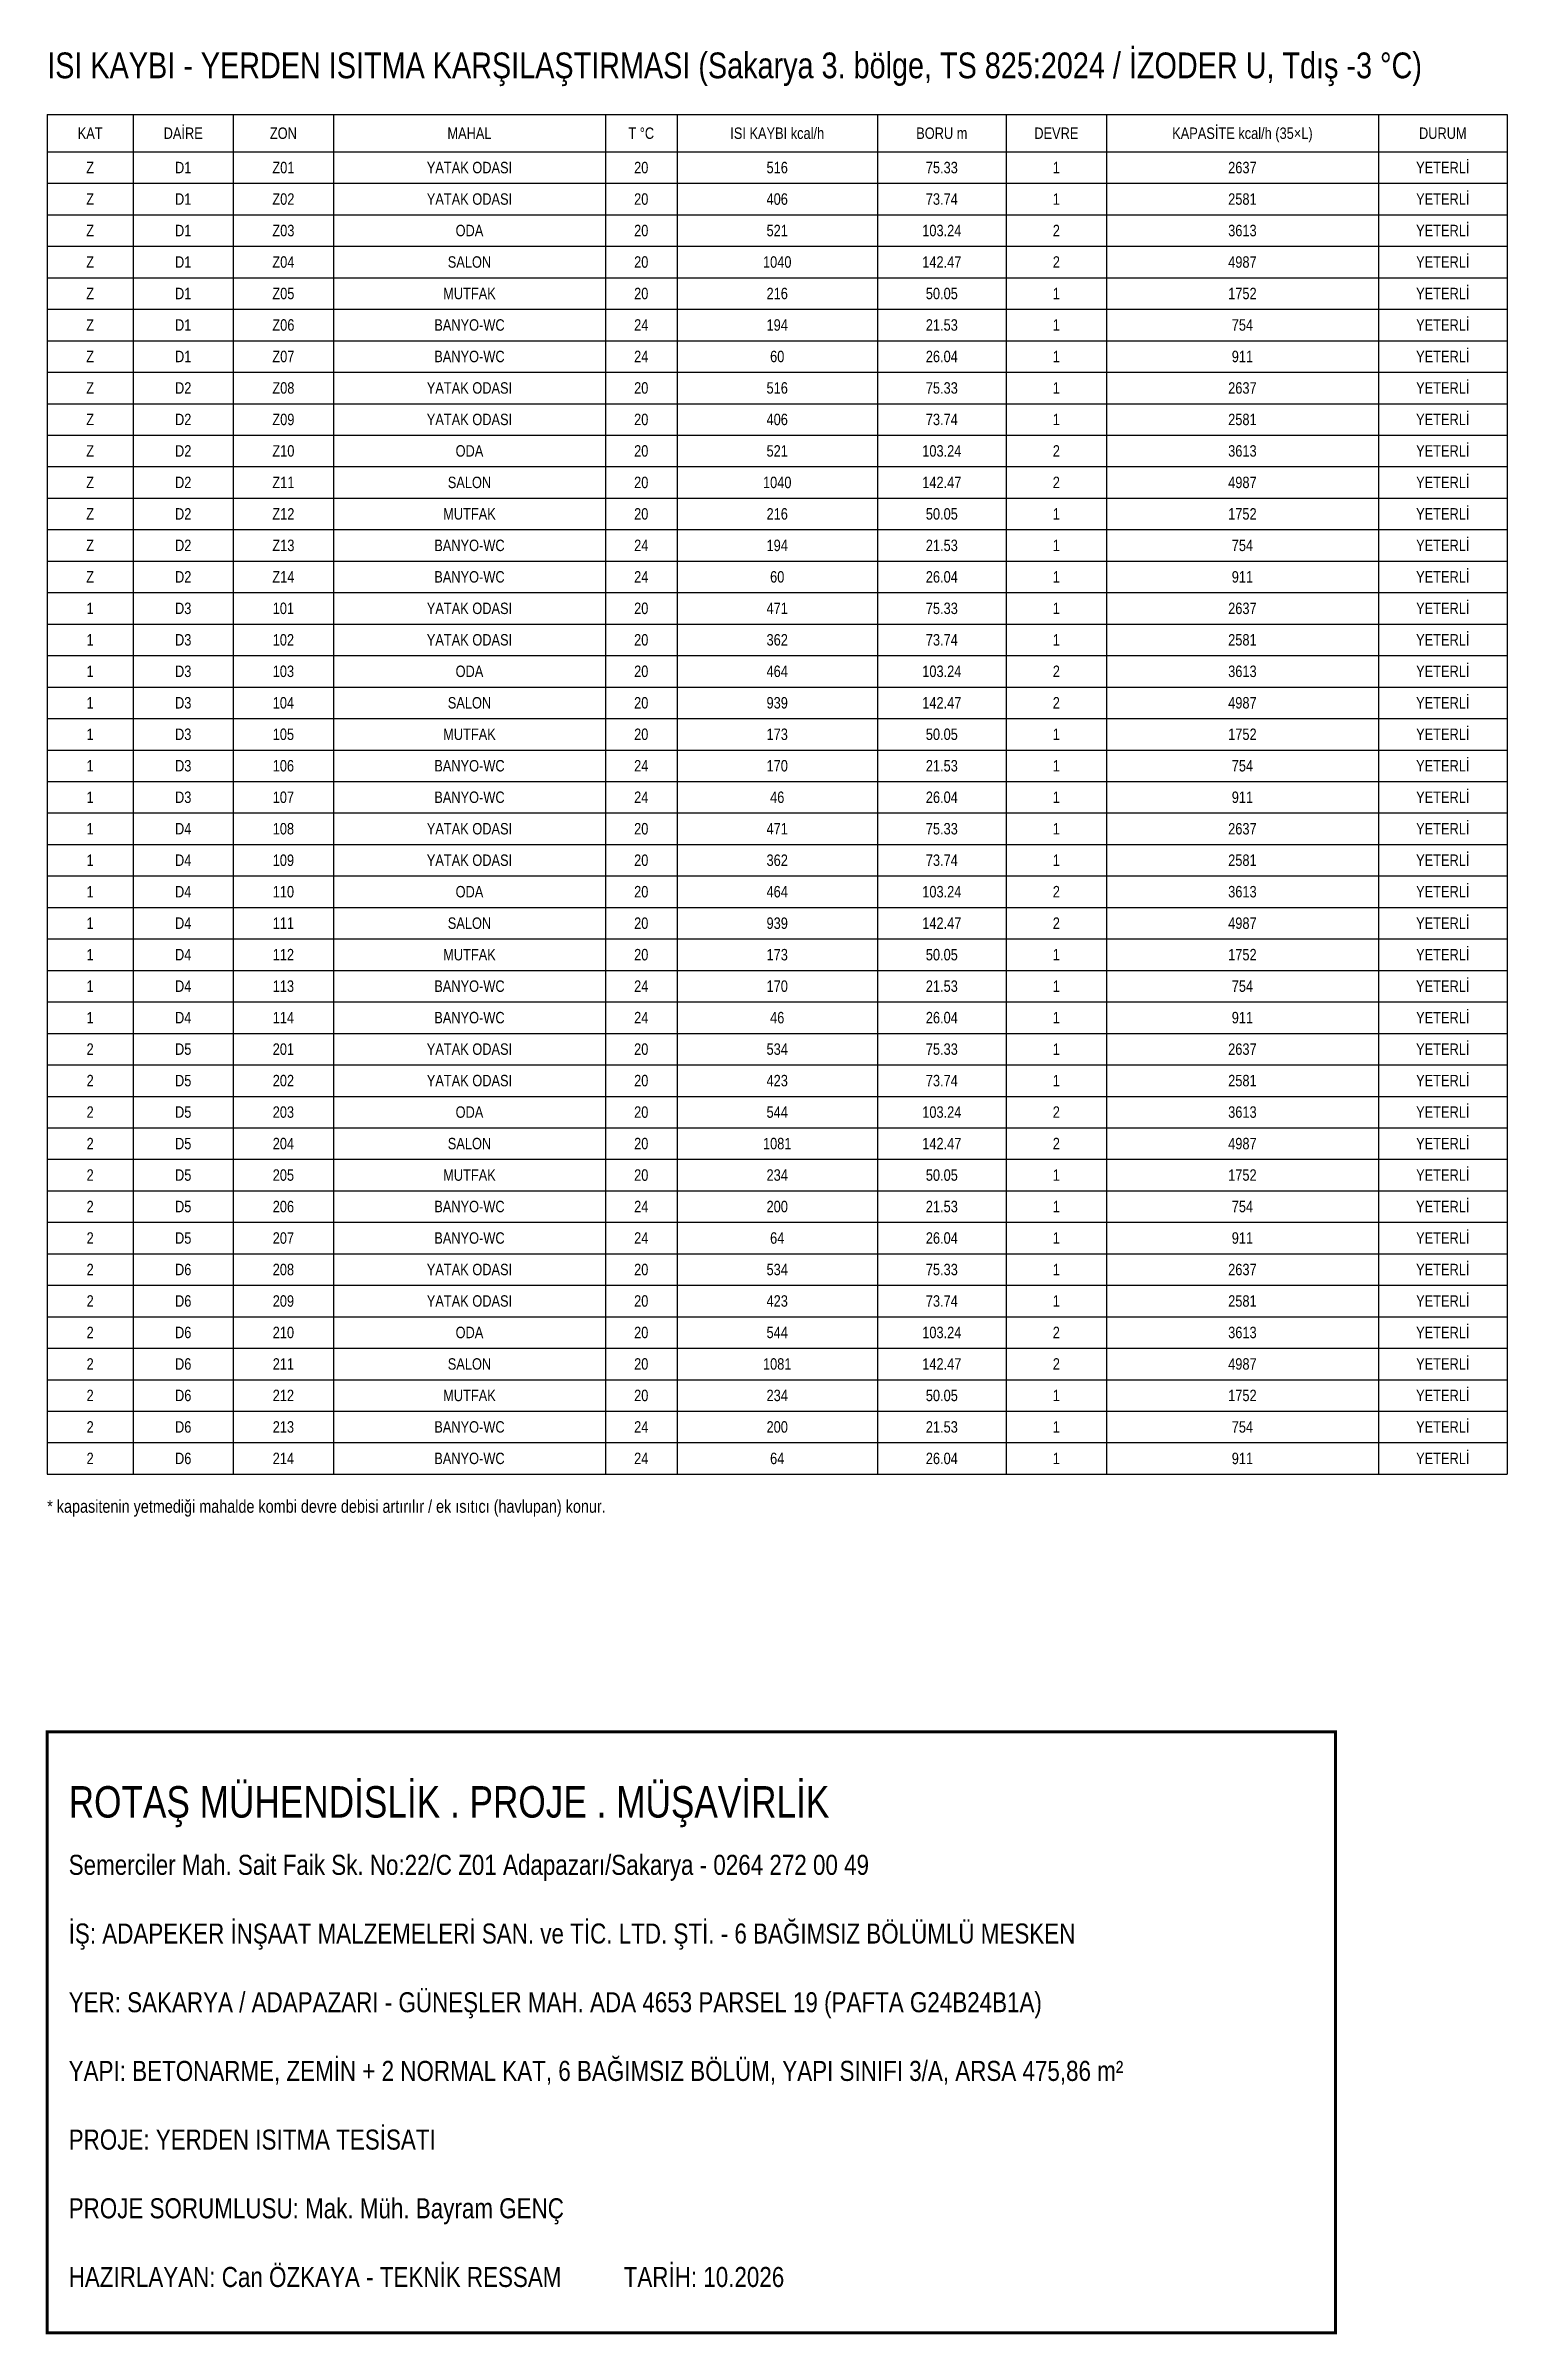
# Model space of a CAD drawing. Header units: centimetres. Extents: x -1224 to 8120, y -5771 to -1283.
# Drawn here: x 7099 to 8120, y -5251 to -3652 of the extents above; entities that cross this region are included whole.
import ezdxf
from ezdxf.enums import TextEntityAlignment as Align

# ---------------------------------------------------------------- set-up
doc = ezdxf.new("R2010")
doc.units = ezdxf.units.CM
for name, color, linetype in [('ROTAS-NOT', 7, 'Continuous'), ('ROTAS-PAFTA', 144, 'Continuous'), ('ROTAS-PAFTA-YAZI', 7, 'Continuous')]:
    doc.layers.add(name, color=color, linetype=linetype)
doc.styles.add('ROTAS-YAZI', font='arial.ttf')

msp = doc.modelspace()

# ---------------------------------------------------------------- texts
at = {"layer": 'ROTAS-NOT', "style": 'ROTAS-YAZI', "width": 0.8}
msp.add_text('ISI KAYBI - YERDEN ISITMA KARŞILAŞTIRMASI (Sakarya 3. bölge, TS 825:2024 / İZODER U, Tdış -3 °C)', height=18, dxfattribs=at).set_placement((7100, -3680), align=Align.BOTTOM_LEFT)
for s, p in [('KAT', (7130, -3713)), ('DAİRE', (7195, -3713)), ('ZON', (7265, -3713)), ('MAHAL', (7395, -3713)), ('T °C', (7515, -3713)), ('ISI KAYBI kcal/h', (7610, -3713)), ('BORU m', (7725, -3713)), ('DEVRE', (7805, -3713)), ('KAPASİTE kcal/h (35×L)', (7935, -3713)), ('DURUM', (8075, -3713)), ('Z', (7130, -3737)), ('D1', (7195, -3737)), ('Z01', (7265, -3737)), ('YATAK ODASI', (7395, -3737)), ('20', (7515, -3737)), ('516', (7610, -3737)), ('75.33', (7725, -3737)), ('1', (7805, -3737)), ('2637', (7935, -3737)), ('YETERLİ', (8075, -3737)), ('Z', (7130, -3759)), ('D1', (7195, -3759)), ('Z02', (7265, -3759)), ('YATAK ODASI', (7395, -3759)), ('20', (7515, -3759)), ('406', (7610, -3759)), ('73.74', (7725, -3759)), ('1', (7805, -3759)), ('2581', (7935, -3759)), ('YETERLİ', (8075, -3759)), ('Z', (7130, -3781)), ('D1', (7195, -3781)), ('Z03', (7265, -3781)), ('ODA', (7395, -3781)), ('20', (7515, -3781)), ('521', (7610, -3781)), ('103.24', (7725, -3781)), ('2', (7805, -3781)), ('3613', (7935, -3781)), ('YETERLİ', (8075, -3781)), ('Z', (7130, -3803)), ('D1', (7195, -3803)), ('Z04', (7265, -3803)), ('SALON', (7395, -3803)), ('20', (7515, -3803)), ('1040', (7610, -3803)), ('142.47', (7725, -3803)), ('2', (7805, -3803)), ('4987', (7935, -3803)), ('YETERLİ', (8075, -3803)), ('Z', (7130, -3825)), ('D1', (7195, -3825)), ('Z05', (7265, -3825)), ('MUTFAK', (7395, -3825)), ('20', (7515, -3825)), ('216', (7610, -3825)), ('50.05', (7725, -3825)), ('1', (7805, -3825)), ('1752', (7935, -3825)), ('YETERLİ', (8075, -3825)), ('Z', (7130, -3847)), ('D1', (7195, -3847)), ('Z06', (7265, -3847)), ('BANYO-WC', (7395, -3847)), ('24', (7515, -3847)), ('194', (7610, -3847)), ('21.53', (7725, -3847)), ('1', (7805, -3847)), ('754', (7935, -3847)), ('YETERLİ', (8075, -3847)), ('Z', (7130, -3869)), ('D1', (7195, -3869)), ('Z07', (7265, -3869)), ('BANYO-WC', (7395, -3869)), ('24', (7515, -3869)), ('60', (7610, -3869)), ('26.04', (7725, -3869)), ('1', (7805, -3869)), ('911', (7935, -3869)), ('YETERLİ', (8075, -3869)), ('YETERLİ', (8075, -3891)), ('Z', (7130, -3891)), ('D2', (7195, -3891)), ('Z08', (7265, -3891)), ('YATAK ODASI', (7395, -3891)), ('20', (7515, -3891)), ('516', (7610, -3891)), ('75.33', (7725, -3891)), ('1', (7805, -3891)), ('2637', (7935, -3891)), ('Z', (7130, -3913)), ('D2', (7195, -3913)), ('Z09', (7265, -3913)), ('YATAK ODASI', (7395, -3913)), ('20', (7515, -3913)), ('406', (7610, -3913)), ('73.74', (7725, -3913)), ('1', (7805, -3913)), ('2581', (7935, -3913)), ('YETERLİ', (8075, -3913)), ('Z', (7130, -3935)), ('D2', (7195, -3935)), ('Z10', (7265, -3935)), ('ODA', (7395, -3935)), ('20', (7515, -3935)), ('521', (7610, -3935)), ('103.24', (7725, -3935)), ('2', (7805, -3935)), ('3613', (7935, -3935)), ('YETERLİ', (8075, -3935)), ('Z', (7130, -3957)), ('D2', (7195, -3957)), ('Z11', (7265, -3957)), ('SALON', (7395, -3957)), ('20', (7515, -3957)), ('1040', (7610, -3957)), ('142.47', (7725, -3957)), ('2', (7805, -3957)), ('4987', (7935, -3957)), ('YETERLİ', (8075, -3957)), ('Z', (7130, -3979)), ('D2', (7195, -3979)), ('Z12', (7265, -3979)), ('MUTFAK', (7395, -3979)), ('20', (7515, -3979)), ('216', (7610, -3979)), ('50.05', (7725, -3979)), ('1', (7805, -3979)), ('1752', (7935, -3979)), ('YETERLİ', (8075, -3979)), ('Z', (7130, -4001)), ('D2', (7195, -4001)), ('Z13', (7265, -4001)), ('BANYO-WC', (7395, -4001)), ('24', (7515, -4001)), ('194', (7610, -4001)), ('21.53', (7725, -4001)), ('1', (7805, -4001)), ('754', (7935, -4001)), ('YETERLİ', (8075, -4001)), ('Z', (7130, -4023)), ('D2', (7195, -4023)), ('Z14', (7265, -4023)), ('BANYO-WC', (7395, -4023)), ('24', (7515, -4023)), ('60', (7610, -4023)), ('26.04', (7725, -4023)), ('1', (7805, -4023)), ('911', (7935, -4023)), ('YETERLİ', (8075, -4023)), ('1', (7130, -4045)), ('D3', (7195, -4045)), ('101', (7265, -4045)), ('YATAK ODASI', (7395, -4045)), ('20', (7515, -4045)), ('471', (7610, -4045)), ('75.33', (7725, -4045)), ('1', (7805, -4045)), ('2637', (7935, -4045)), ('YETERLİ', (8075, -4045)), ('YETERLİ', (8075, -4067)), ('1', (7130, -4067)), ('D3', (7195, -4067)), ('102', (7265, -4067)), ('YATAK ODASI', (7395, -4067)), ('20', (7515, -4067)), ('362', (7610, -4067)), ('73.74', (7725, -4067)), ('1', (7805, -4067)), ('2581', (7935, -4067)), ('1', (7130, -4089)), ('D3', (7195, -4089)), ('103', (7265, -4089)), ('ODA', (7395, -4089)), ('20', (7515, -4089)), ('464', (7610, -4089)), ('103.24', (7725, -4089)), ('2', (7805, -4089)), ('3613', (7935, -4089)), ('YETERLİ', (8075, -4089)), ('1', (7130, -4111)), ('D3', (7195, -4111)), ('104', (7265, -4111)), ('SALON', (7395, -4111)), ('20', (7515, -4111)), ('939', (7610, -4111)), ('142.47', (7725, -4111)), ('2', (7805, -4111)), ('4987', (7935, -4111)), ('YETERLİ', (8075, -4111)), ('1', (7130, -4133)), ('D3', (7195, -4133)), ('105', (7265, -4133)), ('MUTFAK', (7395, -4133)), ('20', (7515, -4133)), ('173', (7610, -4133)), ('50.05', (7725, -4133)), ('1', (7805, -4133)), ('1752', (7935, -4133)), ('YETERLİ', (8075, -4133)), ('1', (7130, -4155)), ('D3', (7195, -4155)), ('106', (7265, -4155)), ('BANYO-WC', (7395, -4155)), ('24', (7515, -4155)), ('170', (7610, -4155)), ('21.53', (7725, -4155)), ('1', (7805, -4155)), ('754', (7935, -4155)), ('YETERLİ', (8075, -4155)), ('1', (7130, -4177)), ('D3', (7195, -4177)), ('107', (7265, -4177)), ('BANYO-WC', (7395, -4177)), ('24', (7515, -4177)), ('46', (7610, -4177)), ('26.04', (7725, -4177)), ('1', (7805, -4177)), ('911', (7935, -4177)), ('YETERLİ', (8075, -4177)), ('1', (7130, -4199)), ('D4', (7195, -4199)), ('108', (7265, -4199)), ('YATAK ODASI', (7395, -4199)), ('20', (7515, -4199)), ('471', (7610, -4199)), ('75.33', (7725, -4199)), ('1', (7805, -4199)), ('2637', (7935, -4199)), ('YETERLİ', (8075, -4199)), ('1', (7130, -4221)), ('D4', (7195, -4221)), ('109', (7265, -4221)), ('YATAK ODASI', (7395, -4221)), ('20', (7515, -4221)), ('362', (7610, -4221)), ('73.74', (7725, -4221)), ('1', (7805, -4221)), ('2581', (7935, -4221)), ('YETERLİ', (8075, -4221)), ('YETERLİ', (8075, -4243)), ('1', (7130, -4243)), ('D4', (7195, -4243)), ('110', (7265, -4243)), ('ODA', (7395, -4243)), ('20', (7515, -4243)), ('464', (7610, -4243)), ('103.24', (7725, -4243)), ('2', (7805, -4243)), ('3613', (7935, -4243)), ('1', (7130, -4265)), ('D4', (7195, -4265)), ('111', (7265, -4265)), ('SALON', (7395, -4265)), ('20', (7515, -4265)), ('939', (7610, -4265)), ('142.47', (7725, -4265)), ('2', (7805, -4265)), ('4987', (7935, -4265)), ('YETERLİ', (8075, -4265)), ('1', (7130, -4287)), ('D4', (7195, -4287)), ('112', (7265, -4287)), ('MUTFAK', (7395, -4287)), ('20', (7515, -4287)), ('173', (7610, -4287)), ('50.05', (7725, -4287)), ('1', (7805, -4287)), ('1752', (7935, -4287)), ('YETERLİ', (8075, -4287)), ('1', (7130, -4309)), ('D4', (7195, -4309)), ('113', (7265, -4309)), ('BANYO-WC', (7395, -4309)), ('24', (7515, -4309)), ('170', (7610, -4309)), ('21.53', (7725, -4309)), ('1', (7805, -4309)), ('754', (7935, -4309)), ('YETERLİ', (8075, -4309)), ('1', (7130, -4331)), ('D4', (7195, -4331)), ('114', (7265, -4331)), ('BANYO-WC', (7395, -4331)), ('24', (7515, -4331)), ('46', (7610, -4331)), ('26.04', (7725, -4331)), ('1', (7805, -4331)), ('911', (7935, -4331)), ('YETERLİ', (8075, -4331)), ('2', (7130, -4353)), ('D5', (7195, -4353)), ('201', (7265, -4353)), ('YATAK ODASI', (7395, -4353)), ('20', (7515, -4353)), ('534', (7610, -4353)), ('75.33', (7725, -4353)), ('1', (7805, -4353)), ('2637', (7935, -4353)), ('YETERLİ', (8075, -4353)), ('2', (7130, -4375)), ('D5', (7195, -4375)), ('202', (7265, -4375)), ('YATAK ODASI', (7395, -4375)), ('20', (7515, -4375)), ('423', (7610, -4375)), ('73.74', (7725, -4375)), ('1', (7805, -4375)), ('2581', (7935, -4375)), ('YETERLİ', (8075, -4375)), ('2', (7130, -4397)), ('D5', (7195, -4397)), ('203', (7265, -4397)), ('ODA', (7395, -4397)), ('20', (7515, -4397)), ('544', (7610, -4397)), ('103.24', (7725, -4397)), ('2', (7805, -4397)), ('3613', (7935, -4397)), ('YETERLİ', (8075, -4397)), ('YETERLİ', (8075, -4419)), ('2', (7130, -4419)), ('D5', (7195, -4419)), ('204', (7265, -4419)), ('SALON', (7395, -4419)), ('20', (7515, -4419)), ('1081', (7610, -4419)), ('142.47', (7725, -4419)), ('2', (7805, -4419)), ('4987', (7935, -4419)), ('2', (7130, -4441)), ('D5', (7195, -4441)), ('205', (7265, -4441)), ('MUTFAK', (7395, -4441)), ('20', (7515, -4441)), ('234', (7610, -4441)), ('50.05', (7725, -4441)), ('1', (7805, -4441)), ('1752', (7935, -4441)), ('YETERLİ', (8075, -4441)), ('2', (7130, -4463)), ('D5', (7195, -4463)), ('206', (7265, -4463)), ('BANYO-WC', (7395, -4463)), ('24', (7515, -4463)), ('200', (7610, -4463)), ('21.53', (7725, -4463)), ('1', (7805, -4463)), ('754', (7935, -4463)), ('YETERLİ', (8075, -4463)), ('2', (7130, -4485)), ('D5', (7195, -4485)), ('207', (7265, -4485)), ('BANYO-WC', (7395, -4485)), ('24', (7515, -4485)), ('64', (7610, -4485)), ('26.04', (7725, -4485)), ('1', (7805, -4485)), ('911', (7935, -4485)), ('YETERLİ', (8075, -4485)), ('2', (7130, -4507)), ('D6', (7195, -4507)), ('208', (7265, -4507)), ('YATAK ODASI', (7395, -4507)), ('20', (7515, -4507)), ('534', (7610, -4507)), ('75.33', (7725, -4507)), ('1', (7805, -4507)), ('2637', (7935, -4507)), ('YETERLİ', (8075, -4507)), ('2', (7130, -4529)), ('D6', (7195, -4529)), ('209', (7265, -4529)), ('YATAK ODASI', (7395, -4529)), ('20', (7515, -4529)), ('423', (7610, -4529)), ('73.74', (7725, -4529)), ('1', (7805, -4529)), ('2581', (7935, -4529)), ('YETERLİ', (8075, -4529)), ('2', (7130, -4551)), ('D6', (7195, -4551)), ('210', (7265, -4551)), ('ODA', (7395, -4551)), ('20', (7515, -4551)), ('544', (7610, -4551)), ('103.24', (7725, -4551)), ('2', (7805, -4551)), ('3613', (7935, -4551)), ('YETERLİ', (8075, -4551)), ('2', (7130, -4573)), ('D6', (7195, -4573)), ('211', (7265, -4573)), ('SALON', (7395, -4573)), ('20', (7515, -4573)), ('1081', (7610, -4573)), ('142.47', (7725, -4573)), ('2', (7805, -4573)), ('4987', (7935, -4573)), ('YETERLİ', (8075, -4573)), ('YETERLİ', (8075, -4595)), ('2', (7130, -4595)), ('D6', (7195, -4595)), ('212', (7265, -4595)), ('MUTFAK', (7395, -4595)), ('20', (7515, -4595)), ('234', (7610, -4595)), ('50.05', (7725, -4595)), ('1', (7805, -4595)), ('1752', (7935, -4595)), ('2', (7130, -4617)), ('D6', (7195, -4617)), ('213', (7265, -4617)), ('BANYO-WC', (7395, -4617)), ('24', (7515, -4617)), ('200', (7610, -4617)), ('21.53', (7725, -4617)), ('1', (7805, -4617)), ('754', (7935, -4617)), ('YETERLİ', (8075, -4617)), ('2', (7130, -4639)), ('D6', (7195, -4639)), ('214', (7265, -4639)), ('BANYO-WC', (7395, -4639)), ('24', (7515, -4639)), ('64', (7610, -4639)), ('26.04', (7725, -4639)), ('1', (7805, -4639)), ('911', (7935, -4639)), ('YETERLİ', (8075, -4639))]:
    msp.add_text(s, height=8, dxfattribs=at).set_placement(p, align=Align.MIDDLE_CENTER)
msp.add_text('* kapasitenin yetmediği mahalde kombi devre debisi artırılır / ek ısıtıcı (havlupan) konur.', height=9, dxfattribs=at).set_placement((7100, -4668), align=Align.TOP_LEFT)
at = {"layer": 'ROTAS-PAFTA-YAZI', "style": 'ROTAS-YAZI', "width": 0.8}
for s, height, p in [('ROTAŞ MÜHENDİSLİK . PROJE . MÜŞAVİRLİK', 22, (7115, -4868)), ('Semerciler Mah. Sait Faik Sk. No:22/C Z01 Adapazarı/Sakarya - 0264 272 00 49', 14, (7115, -4916)), ('İŞ: ADAPEKER İNŞAAT MALZEMELERİ SAN. ve TİC. LTD. ŞTİ. - 6 BAĞIMSIZ BÖLÜMLÜ MESKEN', 14, (7115, -4964)), ('YER: SAKARYA / ADAPAZARI - GÜNEŞLER MAH. ADA 4653 PARSEL 19 (PAFTA G24B24B1A)', 14, (7115, -5012)), ('YAPI: BETONARME, ZEMİN + 2 NORMAL KAT, 6 BAĞIMSIZ BÖLÜM, YAPI SINIFI 3/A, ARSA 475,86 m²', 14, (7115, -5060)), ('PROJE: YERDEN ISITMA TESİSATI', 14, (7115, -5108)), ('PROJE SORUMLUSU: Mak. Müh. Bayram GENÇ', 14, (7115, -5156)), ('HAZIRLAYAN: Can ÖZKAYA - TEKNİK RESSAM          TARİH: 10.2026', 14, (7115, -5204))]:
    msp.add_text(s, height=height, dxfattribs=at).set_placement(p, align=Align.TOP_LEFT)

# ---------------------------------------------------------------- linework, layer by layer
at = {"layer": 'ROTAS-NOT'}
for p, q in [((7100, -3700), (8120, -3700)), ((7100, -3700), (7100, -4650)), ((7160, -3700), (7160, -4650)), ((7230, -3700), (7230, -4650)), ((7300, -3700), (7300, -4650)), ((7490, -3700), (7490, -4650)), ((7540, -3700), (7540, -4650)), ((7680, -3700), (7680, -4650)), ((7770, -3700), (7770, -4650)), ((7840, -3700), (7840, -4650)), ((8030, -3700), (8030, -4650)), ((8120, -3700), (8120, -4650)), ((7100, -3726), (8120, -3726)), ((7100, -3748), (8120, -3748)), ((7100, -3770), (8120, -3770)), ((7100, -3792), (8120, -3792)), ((7100, -3814), (8120, -3814)), ((7100, -3836), (8120, -3836)), ((7100, -3858), (8120, -3858)), ((7100, -3880), (8120, -3880)), ((7100, -3902), (8120, -3902)), ((7100, -3924), (8120, -3924)), ((7100, -3946), (8120, -3946)), ((7100, -3968), (8120, -3968)), ((7100, -3990), (8120, -3990)), ((7100, -4012), (8120, -4012)), ((7100, -4034), (8120, -4034)), ((7100, -4056), (8120, -4056)), ((7100, -4078), (8120, -4078)), ((7100, -4100), (8120, -4100)), ((7100, -4122), (8120, -4122)), ((7100, -4144), (8120, -4144)), ((7100, -4166), (8120, -4166)), ((7100, -4188), (8120, -4188)), ((7100, -4210), (8120, -4210)), ((7100, -4232), (8120, -4232)), ((7100, -4254), (8120, -4254)), ((7100, -4276), (8120, -4276)), ((7100, -4298), (8120, -4298)), ((7100, -4320), (8120, -4320)), ((7100, -4342), (8120, -4342)), ((7100, -4364), (8120, -4364)), ((7100, -4386), (8120, -4386)), ((7100, -4408), (8120, -4408)), ((7100, -4430), (8120, -4430)), ((7100, -4452), (8120, -4452)), ((7100, -4474), (8120, -4474)), ((7100, -4496), (8120, -4496)), ((7100, -4518), (8120, -4518)), ((7100, -4540), (8120, -4540)), ((7100, -4562), (8120, -4562)), ((7100, -4584), (8120, -4584)), ((7100, -4606), (8120, -4606)), ((7100, -4628), (8120, -4628)), ((7100, -4650), (8120, -4650))]:
    msp.add_line(p, q, dxfattribs=at)
at = {"layer": 'ROTAS-PAFTA', "const_width": 2}
msp.add_lwpolyline([(7100, -5250), (8000, -5250), (8000, -4830), (7100, -4830)], close=True, dxfattribs=at)

msp.set_redraw_order([(e.dxf.handle, doc.entitydb.next_handle()) for e in msp.query("TEXT MTEXT ATTDEF DIMENSION ARC_DIMENSION")])  # texts and dimensions are drawn at this point

doc.saveas('drawing.dxf')
